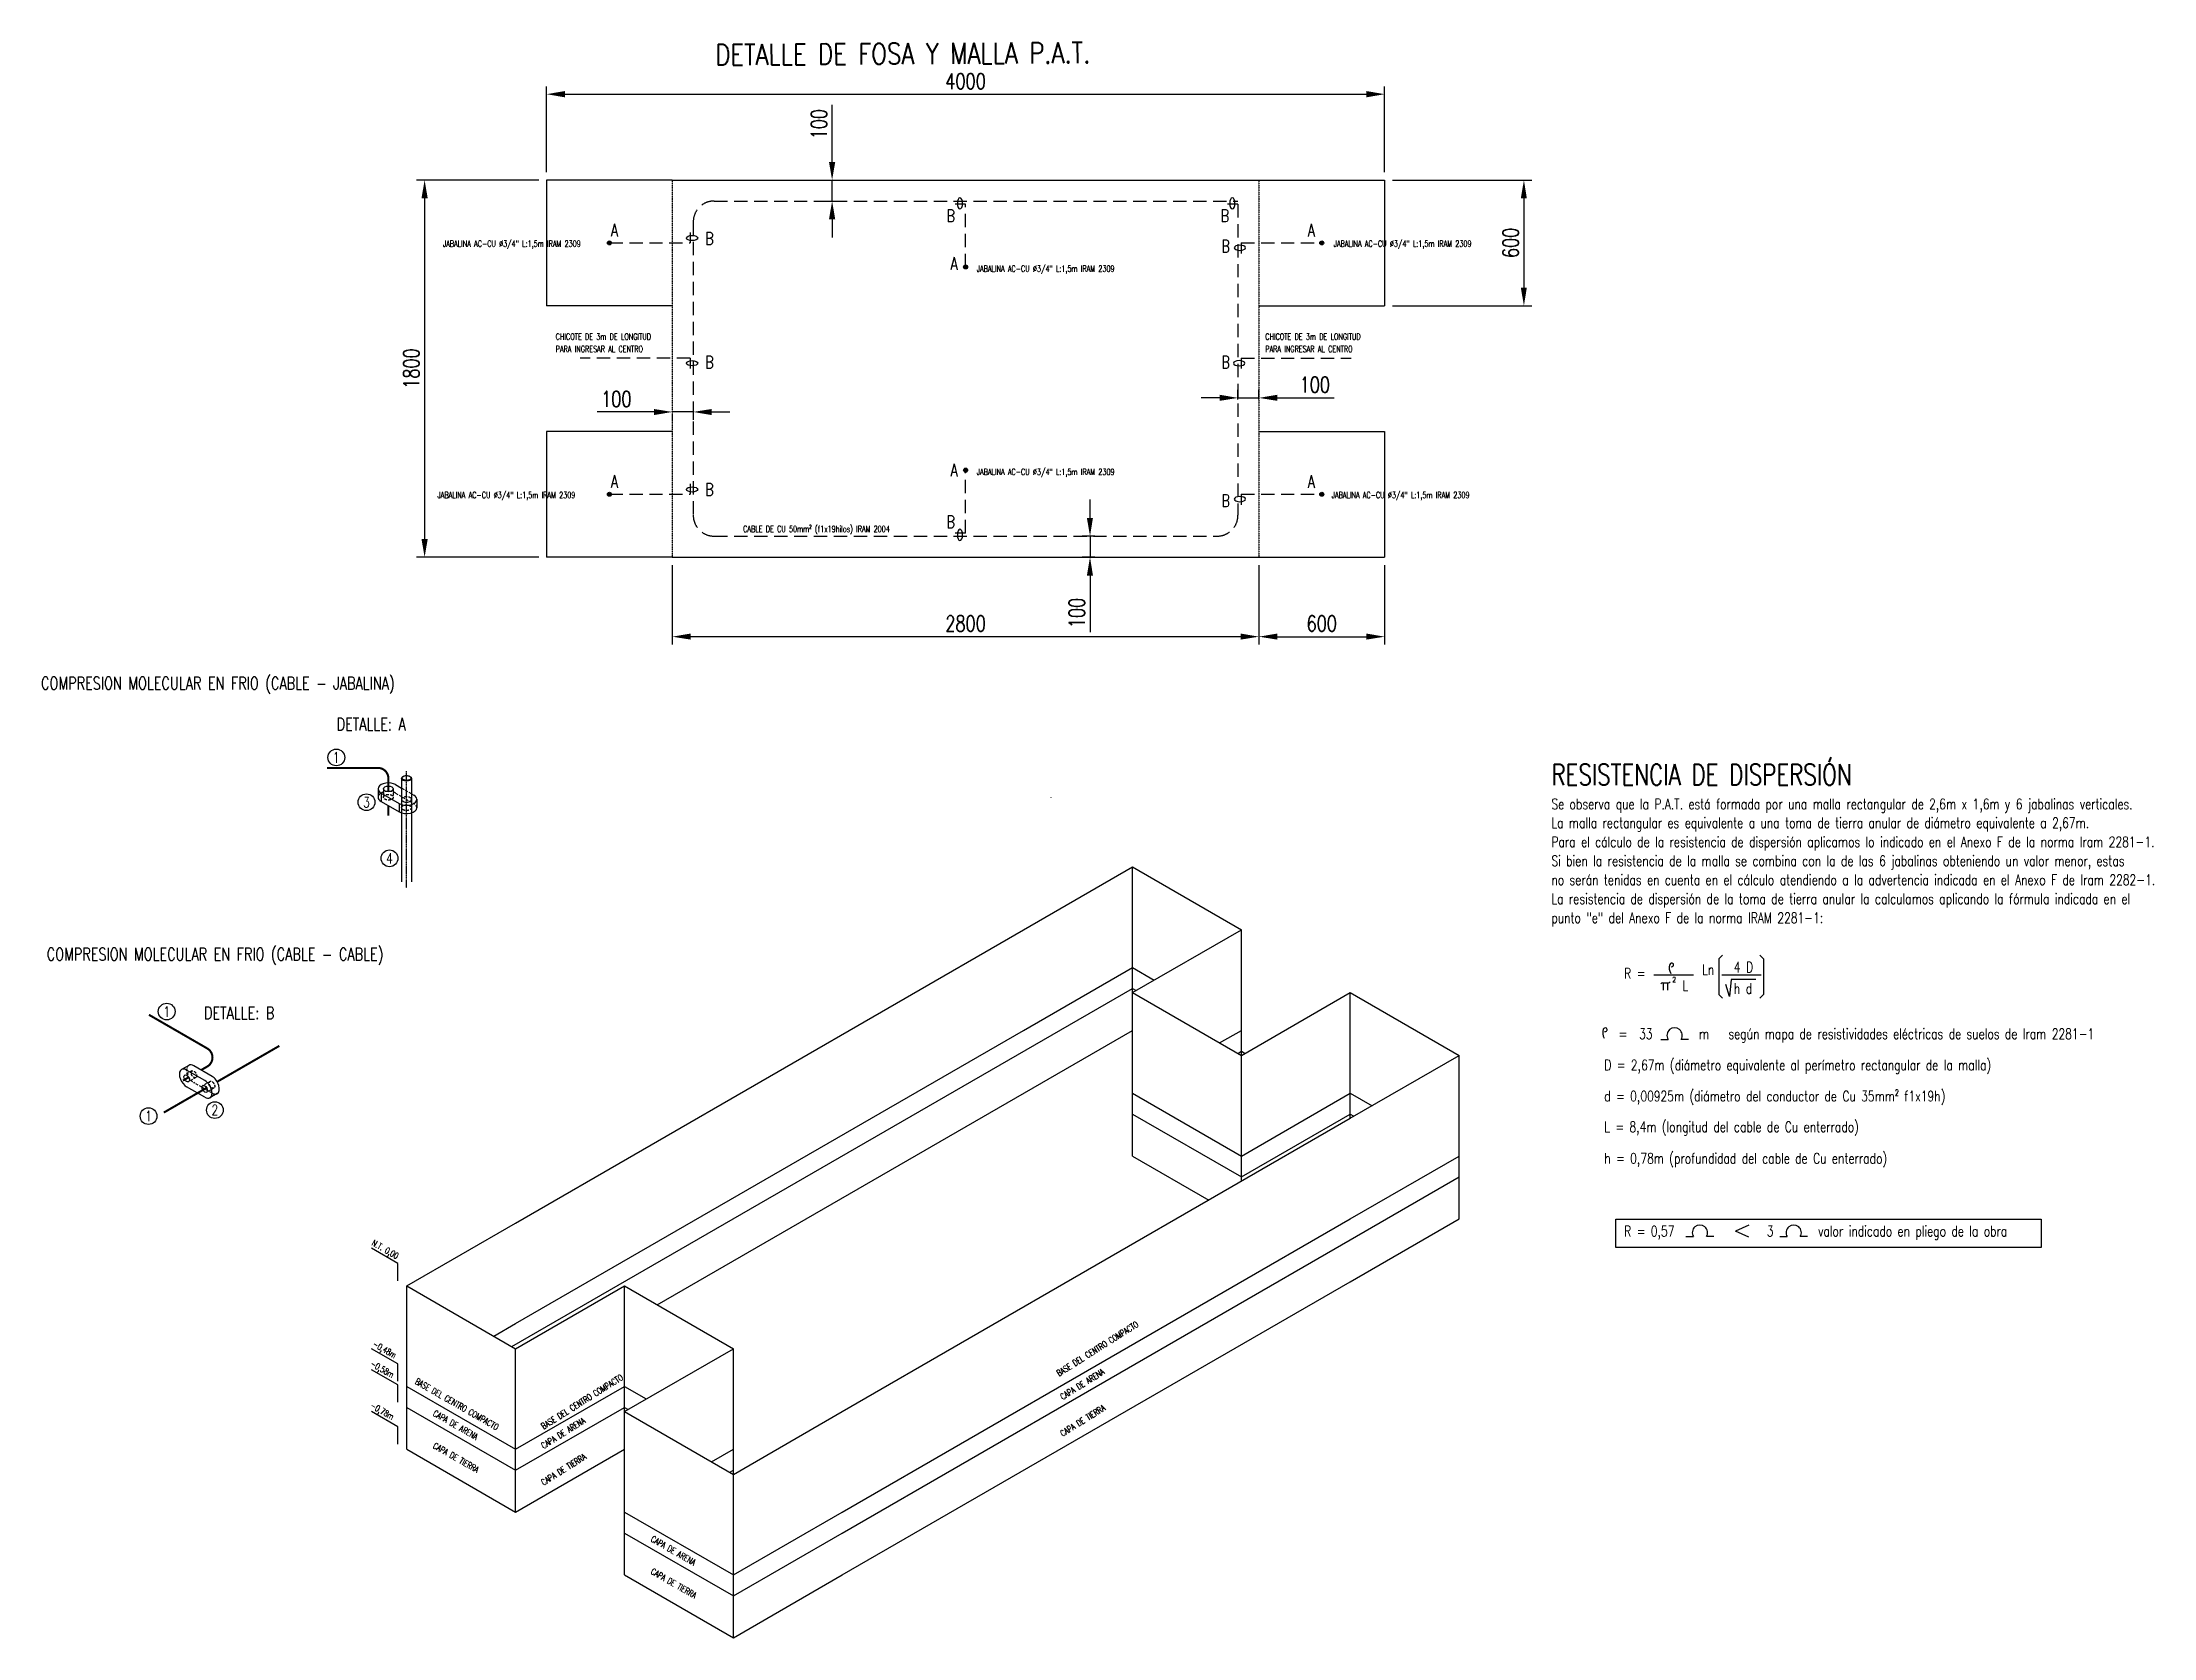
# Model space of a CAD drawing. Header units: millimetres. Extents: x 34002 to 70827, y 19117 to 33202.
# Drawn here: x 60749 to 70827, y 19117 to 26734 of the extents above; entities that cross this region are included whole.
import ezdxf
from ezdxf.enums import TextEntityAlignment as Align

# ---------------------------------------------------------------- set-up
doc = ezdxf.new("R2010")
doc.units = ezdxf.units.MM
for name, pattern in [('CENTER', [2, 1.25, -0.25, 0.25, -0.25]), ('DASHED', [19.05, 12.7, -6.35]), ('HIDDEN', [9.525, 6.35, -3.175]), ('HIDDEN2', [4.7625, 3.175, -1.5875])]:
    doc.linetypes.add(name, pattern=pattern)
for name, color, linetype in [('0-DIM1-25', 7, 'Continuous'), ('0-Puesta Tierra', 140, 'Continuous'), ('Textos catenaria', 7, 'Continuous')]:
    doc.layers.add(name, color=color, linetype=linetype)
doc.styles.add('SIMPLEX', font='simplex.shx', dxfattribs={"width": 0.75})
doc.dimstyles.new('DIM1-25', dxfattribs={"dimscale": 25, "dimtxt": 3, "dimasz": 3.5, "dimexe": 1.5, "dimexo": 1.5, "dimgap": 1, "dimtad": 1, "dimzin": 9, "dimdsep": 46, "dimtxsty": 'SIMPLEX', "dimcen": 1.5, "dimclrd": 251, "dimclre": 251, "dimclrt": 7, "dimadec": 0, "dimazin": 0, "dimtfac": 1, "dimtmove": 0, "dimatfit": 3, "dimfxl": 1, "dimtolj": 1, "dimtzin": 0, "dimarcsym": 0})

msp = doc.modelspace()

# ---------------------------------------------------------------- texts
at = {"style": 'SIMPLEX', "width": 0.75}
for s, height, p in [('B', 60, (65064.777, 25875.856)), ('B', 60, (66373.537, 25875.856)), ('A', 60, (63462.468, 25806.998)), ('B', 60, (63913.048, 25766.974)), ('A', 60, (66788.699, 25806.998)), ('JABALINA AC-CU Ø3/4" L:1,5m IRAM 2309', 30, (62661.658, 25757.169)), ('A', 60, (65083.857, 25647.108)), ('B', 60, (66376.974, 25730.517)), ('JABALINA AC-CU Ø3/4" L:1,5m IRAM 2309', 30, (66913.016, 25757.169)), ('JABALINA AC-CU Ø3/4" L:1,5m IRAM 2309', 30, (65209.319, 25637.966)), ('CHICOTE DE 3m DE LONGITUD', 30, (63199.634, 25313.759)), ('CHICOTE DE 3m DE LONGITUD', 30, (66586.537, 25313.759)), ('PARA INGRESAR AL CENTRO', 30, (63199.634, 25254.561)), ('B', 60, (63913.048, 25176.613)), ('B', 60, (66376.974, 25176.613)), ('PARA INGRESAR AL CENTRO', 30, (66586.537, 25254.561)), ('A', 60, (65083.857, 24661.33)), ('JABALINA AC-CU Ø3/4" L:1,5m IRAM 2309', 30, (65209.319, 24667.966)), ('JABALINA AC-CU Ø3/4" L:1,5m IRAM 2309', 30, (62635.596, 24557.169)), ('A', 60, (63462.468, 24606.998)), ('B', 60, (63913.048, 24568.742)), ('A', 60, (66788.699, 24606.998)), ('JABALINA AC-CU Ø3/4" L:1,5m IRAM 2309', 30, (66903.491, 24557.169)), ('B', 60, (66376.974, 24515.459)), ('CABLE DE CU 50mm² (f1x19hilos) IRAM 2004', 30, (64094.473, 24395.654)), ('B', 60, (65064.777, 24414.767)), ('RESISTENCIA DE DISPERSIÓN', 100, (67952.021, 23187.684)), ('Se observa que la P.A.T. está formada por una malla rectangular de 2,6m x 1,6m y 6 jabalinas verticales.', 50, (67952.021, 23072.467)), ('La malla rectangular es equivalente a una toma de tierra anular de diámetro equivalente a 2,67m.', 50, (67952.021, 22982.14)), ('Para el cálculo de la resistencia de dispersión aplicamos lo indicado en el Anexo F de la norma Iram 2281-1.', 50, (67952.021, 22891.231)), ('Si bien la resistencia de la malla se combina con la de las 6 jabalinas obteniendo un valor menor, estas', 50, (67952.021, 22800.781)), ('no serán tenidas en cuenta en el cálculo atendiendo a la advertencia indicada en el Anexo F de Iram 2282-1.', 50, (67952.021, 22709.922)), ('La resistencia de dispersión de la toma de tierra anular la calculamos aplicando la fórmula indicada en el', 50, (67952.021, 22619.459)), ('punto "e" del Anexo F de la norma IRAM 2281-1:', 50, (67952.021, 22528.982)), ('R =', 50, (68299.867, 22263.712)), ('Ln', 50, (68671.244, 22281.158)), ('4 D', 50, (68823.116, 22293.073)), ('2', 25, (68528.284, 22246.064)), ('L', 50, (68577.735, 22205.276)), ('h d', 50, (68823.116, 22191.48)), ('=', 50, (68272.991, 21974.616)), ('33', 50, (68371.007, 21974.616)), ('m', 50, (68656.519, 21974.616)), ('según mapa de resistividades eléctricas de suelos de Iram 2281-1', 50, (68797.27, 21974.616)), ('D = 2,67m (diámetro equivalente al perímetro rectangular de la malla)', 50, (68204.57, 21826.152)), ('d = 0,00925m (diámetro del conductor de Cu 35mm² f1x19h)', 50, (68204.57, 21677.687)), ('L = 8,4m (longitud del cable de Cu enterrado)', 50, (68204.57, 21531.115)), ('h = 0,78m (profundidad del cable de Cu enterrado)', 50, (68204.57, 21380.294)), ('R = 0,57', 50, (68299.867, 21033.136)), ('3', 50, (68979.884, 21033.136)), ('valor indicado en pliego de la obra', 50, (69225.052, 21033.136))]:
    msp.add_text(s, height=height, dxfattribs=at).set_placement(p)
for s, p in [('COMPRESION MOLECULAR EN FRIO (CABLE - JABALINA)', (60743.153, 23625.534)), ('COMPRESION MOLECULAR EN FRIO (CABLE - CABLE)', (60770.374, 22331.93))]:
    msp.add_text(s, height=60, dxfattribs=at).set_placement(p, align=Align.BOTTOM_LEFT)
at = {"color": 6, "style": 'SIMPLEX', "width": 0.75}
for s, p in [('DETALLE: A', (62153.862, 23448.652)), ('DETALLE: B', (61520.716, 22069.513))]:
    msp.add_text(s, height=60, dxfattribs=at).set_placement(p)
at = {"style": 'SIMPLEX', "width": 0.75}
for s, rotation, p in [('N.T. 0,00', 330.1178725, (62318.711, 20992.503)), ('BASE DEL CENTRO COMPACTO', 32.2424065, (65602.017, 20363.398)), ('-0,48m', 330.1178725, (62323.231, 20509.893)), ('-0,58m', 330.1178725, (62312.052, 20416.348)), ('BASE DEL CENTRO COMPACTO', 32.2424065, (63142.195, 20110.245)), ('CAPA DE ARENA', 32.2424065, (65619.849, 20250.778)), ('BASE DEL CENTRO COMPACTO', 330.1178725, (62524.874, 20331.331)), ('-0,78m', 330.1178725, (62312.052, 20216.348)), ('CAPA DE ARENA', 330.1178725, (62610.635, 20179.419)), ('CAPA DE ARENA', 32.2424065, (63142.195, 20017.419)), ('CAPA DE TIERRA', 32.2424065, (65619.849, 20075.794)), ('CAPA DE TIERRA', 330.1178725, (62610.635, 20024.596)), ('CAPA DE TIERRA', 32.2424065, (63142.195, 19842.435)), ('CAPA DE ARENA', 330.1178725, (63649.866, 19579.419)), ('CAPA DE TIERRA', 330.1178725, (63649.866, 19424.596))]:
    msp.add_text(s, height=30, rotation=rotation, dxfattribs=at).set_placement(p)
at = {"layer": '0-DIM1-25', "color": 7, "style": 'SIMPLEX', "width": 0.75}
for s, p in [('1', (62152.623, 23319.523)), ('3', (62296.706, 23105.523)), ('4', (62406.477, 22837.968)), ('1', (61343.066, 22106.111)), ('1', (61256.451, 21607.273)), ('2', (61573.04, 21636.019))]:
    msp.add_text(s, height=50, dxfattribs=at).set_placement(p, align=Align.MIDDLE)
at = {"layer": 'Textos catenaria', "style": 'SIMPLEX', "width": 0.8}
msp.add_text('DETALLE DE FOSA Y MALLA P.A.T.', height=100, rotation=0.3193416, dxfattribs=at).set_placement((63961.681, 26624.344))

# ---------------------------------------------------------------- blocks, each defined once
blk = doc.blocks.new('*D19')
at = {"color": 251, "lineweight": -2, "transparency": 16777216}
for p, q in [((64519, 26163), (64519, 26435)), ((64480, 26076), (64556, 26076)), ((64519, 25976), (64519, 26076)), ((64480, 25976), (64556, 25976)), ((64519, 25888), (64519, 25801))]:
    blk.add_line(p, q, dxfattribs=at)
at = {"color": 251, "transparency": 16777216}
for points in [[(64504, 26163), (64534, 26163), (64519, 26076)], [(64504, 25888), (64534, 25888), (64519, 25976)]]:
    blk.add_solid(points, dxfattribs=at)
at = {"layer": 'Defpoints', "color": 0, "transparency": 16777216}
for p in [(64442, 26076), (64519, 26076), (64442, 25976)]:
    blk.add_point(p, dxfattribs=at)
at = {"color": 7, "transparency": 16777216, "insert": (64456, 26343), "char_height": 75, "attachment_point": 5, "rotation": 90, "style": 'SIMPLEX'}
blk.add_mtext('\\A1;100', dxfattribs=at)
blk = doc.blocks.new('*D20')
at = {"color": 251, "lineweight": -2, "transparency": 16777216}
for p, q in [((65750, 24463), (65750, 24551)), ((65773, 24376), (65712, 24376)), ((65750, 24376), (65750, 24276)), ((65773, 24276), (65712, 24276)), ((65750, 24188), (65750, 23917))]:
    blk.add_line(p, q, dxfattribs=at)
at = {"color": 251, "transparency": 16777216}
for points in [[(65735, 24463), (65764, 24463), (65750, 24376)], [(65735, 24188), (65764, 24188), (65750, 24276)]]:
    blk.add_solid(points, dxfattribs=at)
at = {"layer": 'Defpoints', "color": 0, "transparency": 16777216}
for p in [(65810, 24376), (65750, 24276), (65810, 24276)]:
    blk.add_point(p, dxfattribs=at)
at = {"color": 7, "transparency": 16777216, "insert": (65687, 24009), "char_height": 75, "attachment_point": 5, "rotation": 90, "style": 'SIMPLEX'}
blk.add_mtext('\\A1;100', dxfattribs=at)
blk = doc.blocks.new('*D21')
at = {"color": 251, "lineweight": -2, "transparency": 16777216}
for p, q in [((66369, 25036), (66281, 25036)), ((66456, 25028), (66456, 25074)), ((66456, 25036), (66556, 25036)), ((66556, 25028), (66556, 25074)), ((66644, 25036), (66915, 25036))]:
    blk.add_line(p, q, dxfattribs=at)
at = {"color": 251, "transparency": 16777216}
for points in [[(66369, 25051), (66369, 25022), (66456, 25036)], [(66644, 25051), (66644, 25022), (66556, 25036)]]:
    blk.add_solid(points, dxfattribs=at)
at = {"layer": 'Defpoints', "color": 0, "transparency": 16777216}
for p in [(66556, 25036), (66456, 24991), (66556, 24991)]:
    blk.add_point(p, dxfattribs=at)
at = {"color": 7, "transparency": 16777216, "insert": (66823, 25099), "char_height": 75, "attachment_point": 5, "style": 'SIMPLEX'}
blk.add_mtext('\\A1;100', dxfattribs=at)
blk = doc.blocks.new('*D22')
at = {"color": 251, "lineweight": -2, "transparency": 16777216}
for p, q in [((63669, 24969), (63397, 24969)), ((63856, 24969), (63756, 24969)), ((63756, 24955), (63756, 24931)), ((63856, 24955), (63856, 24931)), ((63944, 24969), (64031, 24969))]:
    blk.add_line(p, q, dxfattribs=at)
at = {"color": 251, "transparency": 16777216}
for points in [[(63669, 24983), (63669, 24954), (63756, 24969)], [(63944, 24983), (63944, 24954), (63856, 24969)]]:
    blk.add_solid(points, dxfattribs=at)
at = {"layer": 'Defpoints', "color": 0, "transparency": 16777216}
for p in [(63756, 24993), (63756, 24969), (63856, 24993)]:
    blk.add_point(p, dxfattribs=at)
at = {"color": 7, "transparency": 16777216, "insert": (63489, 25031), "char_height": 75, "attachment_point": 5, "style": 'SIMPLEX'}
blk.add_mtext('\\A1;100', dxfattribs=at)
blk = doc.blocks.new('*D23')
at = {"color": 251, "lineweight": -2, "transparency": 16777216}
for p, q in [((63156, 26113), (63156, 26523)), ((67156, 26113), (67156, 26523)), ((63244, 26486), (67069, 26486))]:
    blk.add_line(p, q, dxfattribs=at)
at = {"color": 251, "transparency": 16777216}
for points in [[(63244, 26501), (63244, 26471), (63156, 26486)], [(67069, 26501), (67069, 26471), (67156, 26486)]]:
    blk.add_solid(points, dxfattribs=at)
at = {"layer": 'Defpoints', "color": 0, "transparency": 16777216}
for p in [(67156, 26486), (63156, 26076), (67156, 26076)]:
    blk.add_point(p, dxfattribs=at)
at = {"color": 7, "transparency": 16777216, "insert": (65156, 26548), "char_height": 75, "attachment_point": 5, "style": 'SIMPLEX'}
blk.add_mtext('\\A1;4000', dxfattribs=at)
blk = doc.blocks.new('*D24')
at = {"color": 251, "lineweight": -2, "transparency": 16777216}
for p, q in [((63119, 26076), (62536, 26076)), ((62574, 25988), (62574, 24363)), ((63119, 24276), (62536, 24276))]:
    blk.add_line(p, q, dxfattribs=at)
at = {"color": 251, "transparency": 16777216}
for points in [[(62559, 25988), (62589, 25988), (62574, 26076)], [(62559, 24363), (62589, 24363), (62574, 24276)]]:
    blk.add_solid(points, dxfattribs=at)
at = {"layer": 'Defpoints', "color": 0, "transparency": 16777216}
for p in [(63156, 26076), (62574, 24276), (63156, 24276)]:
    blk.add_point(p, dxfattribs=at)
at = {"color": 7, "transparency": 16777216, "insert": (62511, 25176), "char_height": 75, "attachment_point": 5, "rotation": 90, "style": 'SIMPLEX'}
blk.add_mtext('\\A1;1800', dxfattribs=at)
blk = doc.blocks.new('*D25')
at = {"color": 251, "lineweight": -2, "transparency": 16777216}
for p, q in [((67194, 26076), (67858, 26076)), ((67821, 25988), (67821, 25563)), ((67194, 25476), (67858, 25476))]:
    blk.add_line(p, q, dxfattribs=at)
at = {"color": 251, "transparency": 16777216}
for points in [[(67806, 25988), (67835, 25988), (67821, 26076)], [(67806, 25563), (67835, 25563), (67821, 25476)]]:
    blk.add_solid(points, dxfattribs=at)
at = {"layer": 'Defpoints', "color": 0, "transparency": 16777216}
for p in [(67156, 26076), (67156, 25476), (67821, 25476)]:
    blk.add_point(p, dxfattribs=at)
at = {"color": 7, "transparency": 16777216, "insert": (67758, 25776), "char_height": 75, "attachment_point": 5, "rotation": 90, "style": 'SIMPLEX'}
blk.add_mtext('\\A1;600', dxfattribs=at)
blk = doc.blocks.new('*D26')
at = {"color": 251, "lineweight": -2, "transparency": 16777216}
for p, q in [((66556, 24238), (66556, 23859)), ((67156, 24238), (67156, 23859)), ((66644, 23896), (67069, 23896))]:
    blk.add_line(p, q, dxfattribs=at)
at = {"color": 251, "transparency": 16777216}
for points in [[(66644, 23911), (66644, 23882), (66556, 23896)], [(67069, 23911), (67069, 23882), (67156, 23896)]]:
    blk.add_solid(points, dxfattribs=at)
at = {"layer": 'Defpoints', "color": 0, "transparency": 16777216}
for p in [(66556, 24276), (67156, 24276), (67156, 23896)]:
    blk.add_point(p, dxfattribs=at)
at = {"color": 7, "transparency": 16777216, "insert": (66856, 23959), "char_height": 75, "attachment_point": 5, "style": 'SIMPLEX'}
blk.add_mtext('\\A1;600', dxfattribs=at)
blk = doc.blocks.new('*D27')
at = {"color": 251, "lineweight": -2, "transparency": 16777216}
for p, q in [((63756, 24238), (63756, 23859)), ((66556, 24238), (66556, 23859)), ((66469, 23896), (63844, 23896))]:
    blk.add_line(p, q, dxfattribs=at)
at = {"color": 251, "transparency": 16777216}
for points in [[(63844, 23911), (63844, 23882), (63756, 23896)], [(66469, 23911), (66469, 23882), (66556, 23896)]]:
    blk.add_solid(points, dxfattribs=at)
at = {"layer": 'Defpoints', "color": 0, "transparency": 16777216}
for p in [(63756, 24276), (66556, 24276), (63756, 23896)]:
    blk.add_point(p, dxfattribs=at)
at = {"color": 7, "transparency": 16777216, "insert": (65156, 23959), "char_height": 75, "attachment_point": 5, "style": 'SIMPLEX'}
blk.add_mtext('\\A1;2800', dxfattribs=at)

# ---------------------------------------------------------------- dimensions: what is measured, and where the dimension line sits
for base, p1, p2, picture, middle in [((67156.15, 26485.988), (63156.15, 26075.984), (67156.15, 26075.984), '*D23', (65156.15, 26548.488)), ((66556.15, 25036.413), (66456.15, 24990.803), (66556.15, 24990.803), '*D21', (66823.114, 25098.913)), ((63756.15, 24968.781), (63856.15, 24992.529), (63756.15, 24992.529), '*D22', (63489.185, 25031.281)), ((63756.15, 23896.258), (66556.15, 24275.984), (63756.15, 24275.984), '*D27', (65156.15, 23958.758)), ((67156.15, 23896.258), (66556.15, 24275.984), (67156.15, 24275.984), '*D26', (66856.15, 23958.758))]:
    dim = msp.add_linear_dim(base=base, p1=p1, p2=p2, dimstyle='DIM1-25')
    dim.commit()
    dim.dimension.update_dxf_attribs({"geometry": picture, "text_midpoint": middle})
for base, p1, p2, picture, middle in [((64518.952, 26075.984), (64442.414, 25975.984), (64442.414, 26075.984), '*D19', (64456.452, 26342.948)), ((62573.968, 24275.984), (63156.15, 26075.984), (63156.15, 24275.984), '*D24', (62511.468, 25175.984)), ((67820.749, 25475.984), (67156.15, 26075.984), (67156.15, 25475.984), '*D25', (67758.249, 25775.984)), ((65749.816, 24275.984), (65810.396, 24375.984), (65810.396, 24275.984), '*D20', (65687.316, 24009.02))]:
    dim = msp.add_linear_dim(base=base, p1=p1, p2=p2, angle=90, dimstyle='DIM1-25')
    dim.commit()
    dim.dimension.update_dxf_attribs({"geometry": picture, "text_midpoint": middle})

# ---------------------------------------------------------------- hatches: boundary and pattern name
for points in [[(63446.625, 25775.984, 1), (63465.675, 25775.984, 1)], [(66846.625, 25775.984, 1), (66865.675, 25775.984, 1)], [(65146.625, 25660.984, 1), (65165.675, 25660.984, 1)], [(65146.625, 24690.984, 1), (65165.675, 24690.984, 1)], [(63446.625, 24575.984, 1), (63465.675, 24575.984, 1)], [(66846.625, 24575.984, 1), (66865.675, 24575.984, 1)]]:
    msp.add_hatch(color=3).paths.add_polyline_path(points)

# ---------------------------------------------------------------- linework, layer by layer
at = {"color": 7}
for p, q in [((63156.15, 26075.984), (63156.15, 25475.984)), ((63756.15, 26075.984), (63156.15, 26075.984)), ((63756.15, 26075.984), (66556.15, 26075.984)), ((66556.15, 26075.984), (67156.15, 26075.984)), ((67156.15, 26075.984), (67156.15, 25475.984)), ((63756.15, 25475.984), (63156.15, 25475.984)), ((66556.15, 25475.984), (67156.15, 25475.984)), ((63156.15, 24875.984), (63156.15, 24275.984)), ((63756.15, 24875.984), (63156.15, 24875.984)), ((66556.15, 24875.984), (67156.15, 24875.984)), ((67156.15, 24875.984), (67156.15, 24275.984)), ((63756.15, 24275.984), (63156.15, 24275.984)), ((63756.15, 24275.984), (66556.15, 24275.984)), ((66556.15, 24275.984), (67156.15, 24275.984))]:
    msp.add_line(p, q, dxfattribs=at)
at = {"color": 7, "linetype": 'HIDDEN2', "ltscale": 0.05}
for p, q in [((63756.15, 26075.984), (63756.15, 24275.984)), ((66556.15, 26075.984), (66556.15, 24275.984))]:
    msp.add_line(p, q, dxfattribs=at)
at = {"color": 3, "linetype": 'HIDDEN', "ltscale": 10}
for p, q in [((63956.15, 25975.984), (66456.15, 25975.984)), ((65156.15, 25960.984), (65106.15, 25960.984)), ((65156.15, 25660.984), (65156.15, 25960.984)), ((66456.15, 25960.984), (66406.15, 25960.984)), ((66456.15, 25960.984), (66456.15, 24475.984)), ((63841.15, 25825.984), (63841.15, 25775.984)), ((63856.15, 25875.984), (63856.15, 24475.984)), ((63456.15, 25775.984), (63841.15, 25775.984)), ((66471.15, 25775.984), (66856.15, 25775.984)), ((66471.15, 25775.984), (66471.15, 25725.984)), ((63841.15, 25225.984), (63315.852, 25225.984)), ((63841.15, 25225.984), (63841.15, 25175.984)), ((66471.15, 25225.984), (66471.15, 25175.984)), ((66471.15, 25225.984), (66996.447, 25225.984)), ((63841.15, 24625.984), (63841.15, 24575.984)), ((65156.15, 24390.984), (65156.15, 24690.984)), ((63456.15, 24575.984), (63841.15, 24575.984)), ((66471.15, 24575.984), (66471.15, 24525.984)), ((66471.15, 24575.984), (66856.15, 24575.984)), ((65156.15, 24390.984), (65106.15, 24390.984)), ((63956.15, 24375.984), (66356.15, 24375.984))]:
    msp.add_line(p, q, dxfattribs=at)
at = {"color": 251}
msp.add_line((65563.862, 23126.979), (65563.862, 23128.041), dxfattribs=at)
for p, q in [((65433.277, 22496.545), (65952.892, 22796.545)), ((65952.892, 22796.545), (66472.507, 22496.545)), ((65952.892, 22316.545), (65952.892, 22796.545)), ((63008.406, 21096.545), (65433.277, 22496.545)), ((65952.892, 22196.545), (66472.507, 22496.545)), ((66472.507, 22016.545), (66472.507, 22496.545)), ((68751.412, 22358.124), (68768.706, 22375.418)), ((68964.787, 22358.124), (68947.492, 22375.418)), ((65433.277, 22016.545), (65952.892, 22316.545)), ((65952.892, 22316.545), (66056.815, 22256.545)), ((68441.722, 22281.187), (68629.85, 22281.187)), ((68751.412, 22358.124), (68751.412, 22187.547)), ((68765.55, 22281.187), (68953.677, 22281.187)), ((68964.787, 22358.124), (68964.787, 22187.547)), ((65952.892, 22196.545), (66472.507, 21896.545)), ((65952.892, 21716.545), (65952.892, 22196.545)), ((66472.507, 21896.545), (66992.123, 22196.545)), ((66992.123, 21716.545), (66992.123, 22196.545)), ((66992.123, 22196.545), (67511.738, 21896.545)), ((68482.007, 22243.58), (68511.087, 22243.58)), ((68486.143, 22243.58), (68486.143, 22209.094)), ((68506.951, 22243.58), (68506.951, 22209.094)), ((68751.412, 22187.547), (68768.706, 22170.253)), ((68802.873, 22178.141), (68784.674, 22235.836)), ((68809.776, 22259.666), (68802.873, 22178.141)), ((68927.76, 22259.666), (68809.776, 22259.666)), ((68964.787, 22187.547), (68947.492, 22170.253)), ((63008.406, 20616.545), (65433.277, 22016.545)), ((66368.584, 21956.545), (66472.507, 22016.545)), ((68473.681, 21973.184), (68509.027, 21973.184)), ((68606.552, 21973.184), (68571.207, 21973.184)), ((66472.507, 21416.545), (66472.507, 21896.545)), ((66992.123, 21596.545), (67511.738, 21896.545)), ((67511.738, 21416.545), (67511.738, 21896.545)), ((65952.892, 21716.545), (66472.507, 21416.545)), ((66472.507, 21416.545), (66992.123, 21716.545)), ((66992.123, 21716.545), (67096.046, 21656.545)), ((64567.252, 20196.545), (66992.123, 21596.545)), ((66992.123, 21116.545), (67511.738, 21416.545)), ((62488.791, 20796.545), (63008.406, 21096.545)), ((64567.252, 19716.545), (66992.123, 21116.545)), ((68894.761, 21086.554), (68831.534, 21058.187)), ((62445.753, 20904.209), (62320.49, 20976.53)), ((68594.511, 21031.813), (68629.857, 21031.813)), ((68727.382, 21031.813), (68692.036, 21031.813)), ((68894.761, 21029.819), (68831.534, 21058.187)), ((69042.265, 21031.813), (69077.61, 21031.813)), ((69175.135, 21031.813), (69139.79, 21031.813)), ((62445.753, 20821.393), (62445.753, 20904.209)), ((62488.791, 20796.545), (63008.406, 20496.545)), ((62488.791, 20316.545), (62488.791, 20796.545)), ((63008.406, 20496.545), (63528.021, 20796.545)), ((63528.021, 20796.545), (64047.636, 20496.545)), ((63528.021, 20316.545), (63528.021, 20796.545)), ((62904.483, 20556.545), (63008.406, 20616.545)), ((62445.753, 20424.209), (62320.49, 20496.53)), ((63008.406, 20016.545), (63008.406, 20496.545)), ((63528.021, 20196.545), (64047.636, 20496.545)), ((64047.636, 20016.545), (64047.636, 20496.545)), ((62445.753, 20324.209), (62320.49, 20396.53)), ((62445.753, 20341.393), (62445.753, 20424.209)), ((62445.753, 20241.393), (62445.753, 20324.209)), ((62488.791, 20316.545), (63008.406, 20016.545)), ((63008.406, 20016.545), (63528.021, 20316.545)), ((63528.021, 20316.545), (63631.944, 20256.545)), ((62445.753, 20124.209), (62320.49, 20196.53)), ((63528.021, 20196.545), (64047.636, 19896.545)), ((63528.021, 19716.545), (63528.021, 20196.545)), ((64047.636, 19896.545), (64567.252, 20196.545)), ((62445.753, 20041.393), (62445.753, 20124.209)), ((63943.713, 19956.545), (64047.636, 20016.545)), ((64047.636, 19416.545), (64047.636, 19896.545)), ((63528.021, 19716.545), (64047.636, 19416.545)), ((64047.636, 19416.545), (64567.252, 19716.545))]:
    msp.add_line(p, q)
at = {"color": 4}
for p, q in [((65952.892, 22216.545), (65952.892, 22316.545)), ((62991.085, 20506.545), (65952.892, 22216.545)), ((65952.892, 22216.545), (65970.213, 22206.545)), ((66472.507, 21916.545), (66472.507, 22016.545)), ((66455.187, 21906.545), (66472.507, 21916.545)), ((66472.507, 21916.545), (66489.828, 21906.545)), ((65952.892, 21616.545), (65952.892, 21716.545)), ((66992.123, 21616.545), (66992.123, 21716.545)), ((65952.892, 21616.545), (66472.507, 21316.545)), ((66472.507, 21316.545), (66992.123, 21616.545)), ((66992.123, 21616.545), (67009.443, 21606.545)), ((66472.507, 21316.545), (66472.507, 21416.545)), ((67511.738, 21316.545), (67511.738, 21416.545)), ((66992.123, 21016.545), (67511.738, 21316.545)), ((64567.252, 19616.545), (66992.123, 21016.545)), ((62488.791, 20216.545), (62488.791, 20316.545)), ((63528.021, 20216.545), (63528.021, 20316.545)), ((62488.791, 20216.545), (63008.406, 19916.545)), ((63008.406, 19916.545), (63528.021, 20216.545)), ((63528.021, 20216.545), (63545.342, 20206.545)), ((63008.406, 19916.545), (63008.406, 20016.545)), ((64047.636, 19916.545), (64047.636, 20016.545)), ((64030.316, 19906.545), (64047.636, 19916.545)), ((63528.021, 19616.545), (63528.021, 19716.545)), ((63528.021, 19616.545), (64047.636, 19316.545)), ((64047.636, 19316.545), (64567.252, 19616.545)), ((64047.636, 19316.545), (64047.636, 19416.545))]:
    msp.add_line(p, q, dxfattribs=at)
at = {"color": 11}
for p, q in [((65952.892, 22196.545), (65952.892, 22216.545)), ((63683.906, 20706.545), (65952.892, 22016.545)), ((66472.507, 21896.545), (66472.507, 21916.545)), ((65952.892, 21416.545), (65952.892, 21616.545)), ((66992.123, 21596.545), (66992.123, 21616.545)), ((65952.892, 21416.545), (66316.623, 21206.545)), ((66472.507, 21296.545), (66472.507, 21316.545)), ((67511.738, 21116.545), (67511.738, 21316.545)), ((66992.123, 20816.545), (67511.738, 21116.545)), ((64567.252, 19416.545), (66992.123, 20816.545)), ((62488.791, 20016.545), (62488.791, 20216.545)), ((63528.021, 20196.545), (63528.021, 20216.545)), ((62488.791, 20016.545), (63008.406, 19716.545)), ((63008.406, 19716.545), (63528.021, 20016.545)), ((63008.406, 19716.545), (63008.406, 19916.545)), ((64047.636, 19896.545), (64047.636, 19916.545)), ((63528.021, 19416.545), (63528.021, 19616.545)), ((63528.021, 19416.545), (64047.636, 19116.545)), ((64047.636, 19116.545), (64567.252, 19416.545)), ((64047.636, 19116.545), (64047.636, 19316.545))]:
    msp.add_line(p, q, dxfattribs=at)
msp.add_lwpolyline([(68260.064, 21115.551), (70289.65, 21115.551), (70289.65, 20979.264), (68260.064, 20979.264)], close=True)
at = {"color": 3}
for centre in [(63456.15, 25775.984), (66856.15, 25775.984), (65156.15, 25660.984), (65156.15, 24690.984), (63456.15, 24575.984), (66856.15, 24575.984)]:
    msp.add_circle(centre, 9.525, dxfattribs=at)
at = {"color": 3, "linetype": 'HIDDEN', "ltscale": 10}
for centre, start, end in [((63956.15, 25875.984), 90, 180), ((63956.15, 24475.984), 180, 270), ((66356.15, 24475.984), 270, 0)]:
    msp.add_arc(centre, 100, start, end, dxfattribs=at)
for centre, radius, start, end in [((68562.995, 22315.087), 48.414, 160.5927911, 212.9949244), ((68526.896, 22327.672), 10.185, 56.5574783, 159.8895065), ((68526.667, 22329.456), 8.901, 247.3321387, 48.9760043), ((68482.94, 22234.402), 9.225, 95.8069926, 153.9054514), ((68510.153, 22252.758), 9.225, 275.8069926, 333.9054514), ((68245.234, 22005.37), 48.414, 160.5927911, 212.9949244), ((68209.134, 22017.955), 10.185, 56.5574783, 159.8895065), ((68208.905, 22019.739), 8.901, 247.3321387, 48.9760043), ((68540.117, 21992.12), 36.402, 328.655195, 211.344805), ((68660.946, 21050.749), 36.402, 328.655195, 211.344805), ((69108.7, 21050.749), 36.402, 328.655195, 211.344805)]:
    msp.add_arc(centre, radius, start, end)
at = {"color": 6, "extrusion": (0, 0, -1)}
for centre, major_axis in [((65129.269, 25964.841), (0, 26.964)), ((66429.269, 25964.841), (0, 26.964)), ((66465.618, 25752.858), (-26.964, 0)), ((66461.756, 25201.358), (26.964, 0)), ((66465.618, 24552.858), (-26.964, 0)), ((65129.269, 24381.999), (0, 26.964))]:
    msp.add_ellipse(centre, major_axis=major_axis, ratio=0.460472188, dxfattribs=at)
at = {"color": 6}
for centre in [(63850.544, 25799.109), (63850.544, 25201.358), (63850.544, 24599.109)]:
    msp.add_ellipse(centre, major_axis=(-26.964, 0), ratio=0.460472188, dxfattribs=at)
at = {"layer": '0-DIM1-25', "color": 1}
for centre in [(62152.623, 23319.523), (62296.706, 23105.523), (62406.477, 22837.968), (61343.066, 22106.111), (61573.04, 21636.019), (61256.451, 21607.273)]:
    msp.add_circle(centre, 40, dxfattribs=at)
at = {"layer": '0-Puesta Tierra', "color": 1}
for p, q in [((62435.77, 23189.506), (62464.461, 23172.941)), ((62464.461, 23219.506), (62464.461, 22725.095)), ((62511.002, 23219.506), (62511.002, 22725.095)), ((62352.139, 23169.506), (62352.139, 23129.506)), ((62366.488, 23149.506), (62453.09, 23099.506)), ((62366.488, 23149.506), (62366.488, 23109.506)), ((62366.488, 23109.506), (62453.09, 23059.506)), ((62453.09, 23099.506), (62453.09, 23059.506)), ((62511.002, 23146.071), (62522.373, 23139.506)), ((62536.721, 23119.506), (62536.721, 23079.506)), ((61448.353, 21849.39), (61413.712, 21829.39)), ((61524.81, 21776.964), (61438.207, 21826.964)), ((61559.451, 21796.964), (61472.848, 21846.964)), ((61524.81, 21696.964), (61438.207, 21746.964)), ((61583.946, 21714.537), (61549.305, 21694.537))]:
    msp.add_line(p, q, dxfattribs=at)
at = {"layer": '0-Puesta Tierra', "color": 1, "linetype": 'CENTER'}
msp.add_line((62487.731, 22696.474), (62487.731, 23253.285), dxfattribs=at)
at = {"layer": '0-Puesta Tierra', "color": 251, "linetype": 'DASHED'}
for p, q in [((62377.859, 23169.506), (62377.859, 23129.506)), ((62424.399, 23169.506), (62424.399, 23129.506)), ((62435.77, 23149.506), (62522.373, 23099.506)), ((62511.002, 23146.071), (62464.461, 23172.941)), ((61463.663, 21822.874), (61429.022, 21802.874)), ((61482.034, 21791.054), (61447.393, 21771.054)), ((61550.265, 21772.874), (61515.624, 21752.874)), ((61559.451, 21716.964), (61472.848, 21766.964)), ((61568.636, 21741.054), (61533.995, 21721.054))]:
    msp.add_line(p, q, dxfattribs=at)
at = {"layer": '0-Puesta Tierra', "color": 160, "linetype": 'Continuous', "ltscale": 5, "const_width": 10}
for points in [[(62401.129, 23156.071), (62401.129, 23219.506, 0.414213562), (62351.129, 23269.506), (62107.739, 23269.506)], [(61507.489, 21826.964), (61536.412, 21843.663, 0.577350269), (61536.412, 21930.265), (61258.402, 22090.775)]]:
    msp.add_lwpolyline(points, format="xyb", dxfattribs=at)
for points in [[(62401.129, 23040.978), (62401.129, 23089.506)], [(61880.748, 21942.465), (61583.946, 21771.106)], [(61420.786, 21776.906), (61447.393, 21792.267)], [(61533.995, 21742.267), (61329.323, 21624.099)]]:
    msp.add_lwpolyline(points, dxfattribs=at)
at = {"layer": '0-Puesta Tierra', "color": 1}
for centre, major_axis, start_param, end_param in [((62401.129, 23169.506), (-48.99, 0), 3.926990817, 7.068583471), ((62401.129, 23129.506), (-48.99, 0), 6.283185307, 7.068583471), ((62487.731, 23119.506), (-48.99, 0), 0.785398163, 3.926990817), ((62487.731, 23079.506), (-48.99, 0), 0.785398163, 3.141592654), ((62487.731, 23119.506), (-23.27, 0), 0, 3.141592654), ((61438.207, 21786.964), (24.495, -42.426), 2.35619449, 5.497787144), ((61472.848, 21806.964), (24.495, -42.426), 2.35619449, 3.141592654), ((61524.81, 21736.964), (24.495, -42.426), 5.497787144, 8.639379797), ((61559.451, 21756.964), (24.495, -42.426), 6.283185307, 8.639379797)]:
    msp.add_ellipse(centre, major_axis=major_axis, ratio=0.577350269, start_param=start_param, end_param=end_param, dxfattribs=at)
for centre, major_axis in [((62401.129, 23169.506), (-23.27, 0)), ((62487.731, 23219.506), (-23.27, 0)), ((61438.207, 21786.964), (9.186, -15.91)), ((61524.81, 21736.964), (9.186, -15.91))]:
    msp.add_ellipse(centre, major_axis=major_axis, ratio=0.577350269, dxfattribs=at)
at = {"layer": '0-Puesta Tierra', "color": 251, "linetype": 'DASHED'}
for centre, major_axis, start_param, end_param in [((62401.129, 23129.506), (-48.99, 0), 3.926990817, 6.283185307), ((62487.731, 23079.506), (-48.99, 0), 3.141592654, 3.926990817), ((61472.848, 21806.964), (24.495, -42.426), 3.141592654, 5.497787144), ((61559.451, 21756.964), (24.495, -42.426), 5.497787144, 6.283185307)]:
    msp.add_ellipse(centre, major_axis=major_axis, ratio=0.577350269, start_param=start_param, end_param=end_param, dxfattribs=at)
for centre, major_axis in [((62401.129, 23129.506), (-23.27, 0)), ((62487.731, 23079.506), (-23.27, 0)), ((61472.848, 21806.964), (9.186, -15.91)), ((61559.451, 21756.964), (9.186, -15.91))]:
    msp.add_ellipse(centre, major_axis=major_axis, ratio=0.577350269, dxfattribs=at)
at = {"layer": '0-Puesta Tierra', "color": 251, "linetype": 'DASHED', "extrusion": (0, 0, -1)}
msp.add_ellipse((62487.731, 23119.506), major_axis=(-23.27, 0), ratio=0.577350269, start_param=0, end_param=3.141592654, dxfattribs=at)
at = {"layer": '0-Puesta Tierra', "color": 7}
msp.add_open_spline([(62466.461, 23221.506), (62466.461, 23220.641), (62466.653, 23219.772), (62467.47, 23218.001), (62468.1, 23217.102), (62469.825, 23215.365), (62470.918, 23214.53), (62473.499, 23213.026), (62474.986, 23212.357), (62478.241, 23211.257), (62480.009, 23210.825), (62484.602, 23210.092), (62487.517, 23209.965), (62493.202, 23210.358), (62495.97, 23210.878), (62500.9, 23212.462), (62503.059, 23213.527), (62505.951, 23215.615), (62506.913, 23216.566), (62508.291, 23218.485), (62508.71, 23219.447), (62509.076, 23221.328), (62509.032, 23222.255), (62508.471, 23224.149), (62507.945, 23225.119), (62506.348, 23227.025), (62505.276, 23227.957), (62502.649, 23229.645), (62501.096, 23230.402), (62497.645, 23231.645), (62495.748, 23232.132), (62491.775, 23232.782), (62489.701, 23232.947), (62484.833, 23232.933), (62482.043, 23232.615), (62476.904, 23231.417), (62474.558, 23230.537), (62471.085, 23228.621), (62469.808, 23227.657), (62467.87, 23225.647), (62467.212, 23224.607), (62466.584, 23222.889), (62466.461, 23222.197), (62466.461, 23221.506)], degree=3, knots=[0, 0, 0, 0, 0.260266633, 0.260266633, 0.520533266, 0.520533266, 0.780799899, 0.780799899, 1.041066533, 1.041066533, 1.301333166, 1.301333166, 1.689957176, 1.689957176, 2.078581186, 2.078581186, 2.467205197, 2.467205197, 2.748440222, 2.748440222, 3.029675246, 3.029675246, 3.310910271, 3.310910271, 3.592145296, 3.592145296, 3.873380321, 3.873380321, 4.154615346, 4.154615346, 4.435850371, 4.435850371, 4.717085396, 4.717085396, 5.096121887, 5.096121887, 5.475158378, 5.475158378, 5.775248238, 5.775248238, 6.075338099, 6.075338099, 6.283185307, 6.283185307, 6.283185307, 6.283185307], dxfattribs=at)

msp.set_redraw_order([(e.dxf.handle, doc.entitydb.next_handle()) for e in msp.query("TEXT MTEXT ATTDEF DIMENSION ARC_DIMENSION")])  # texts and dimensions are drawn at this point

doc.saveas('drawing.dxf')
